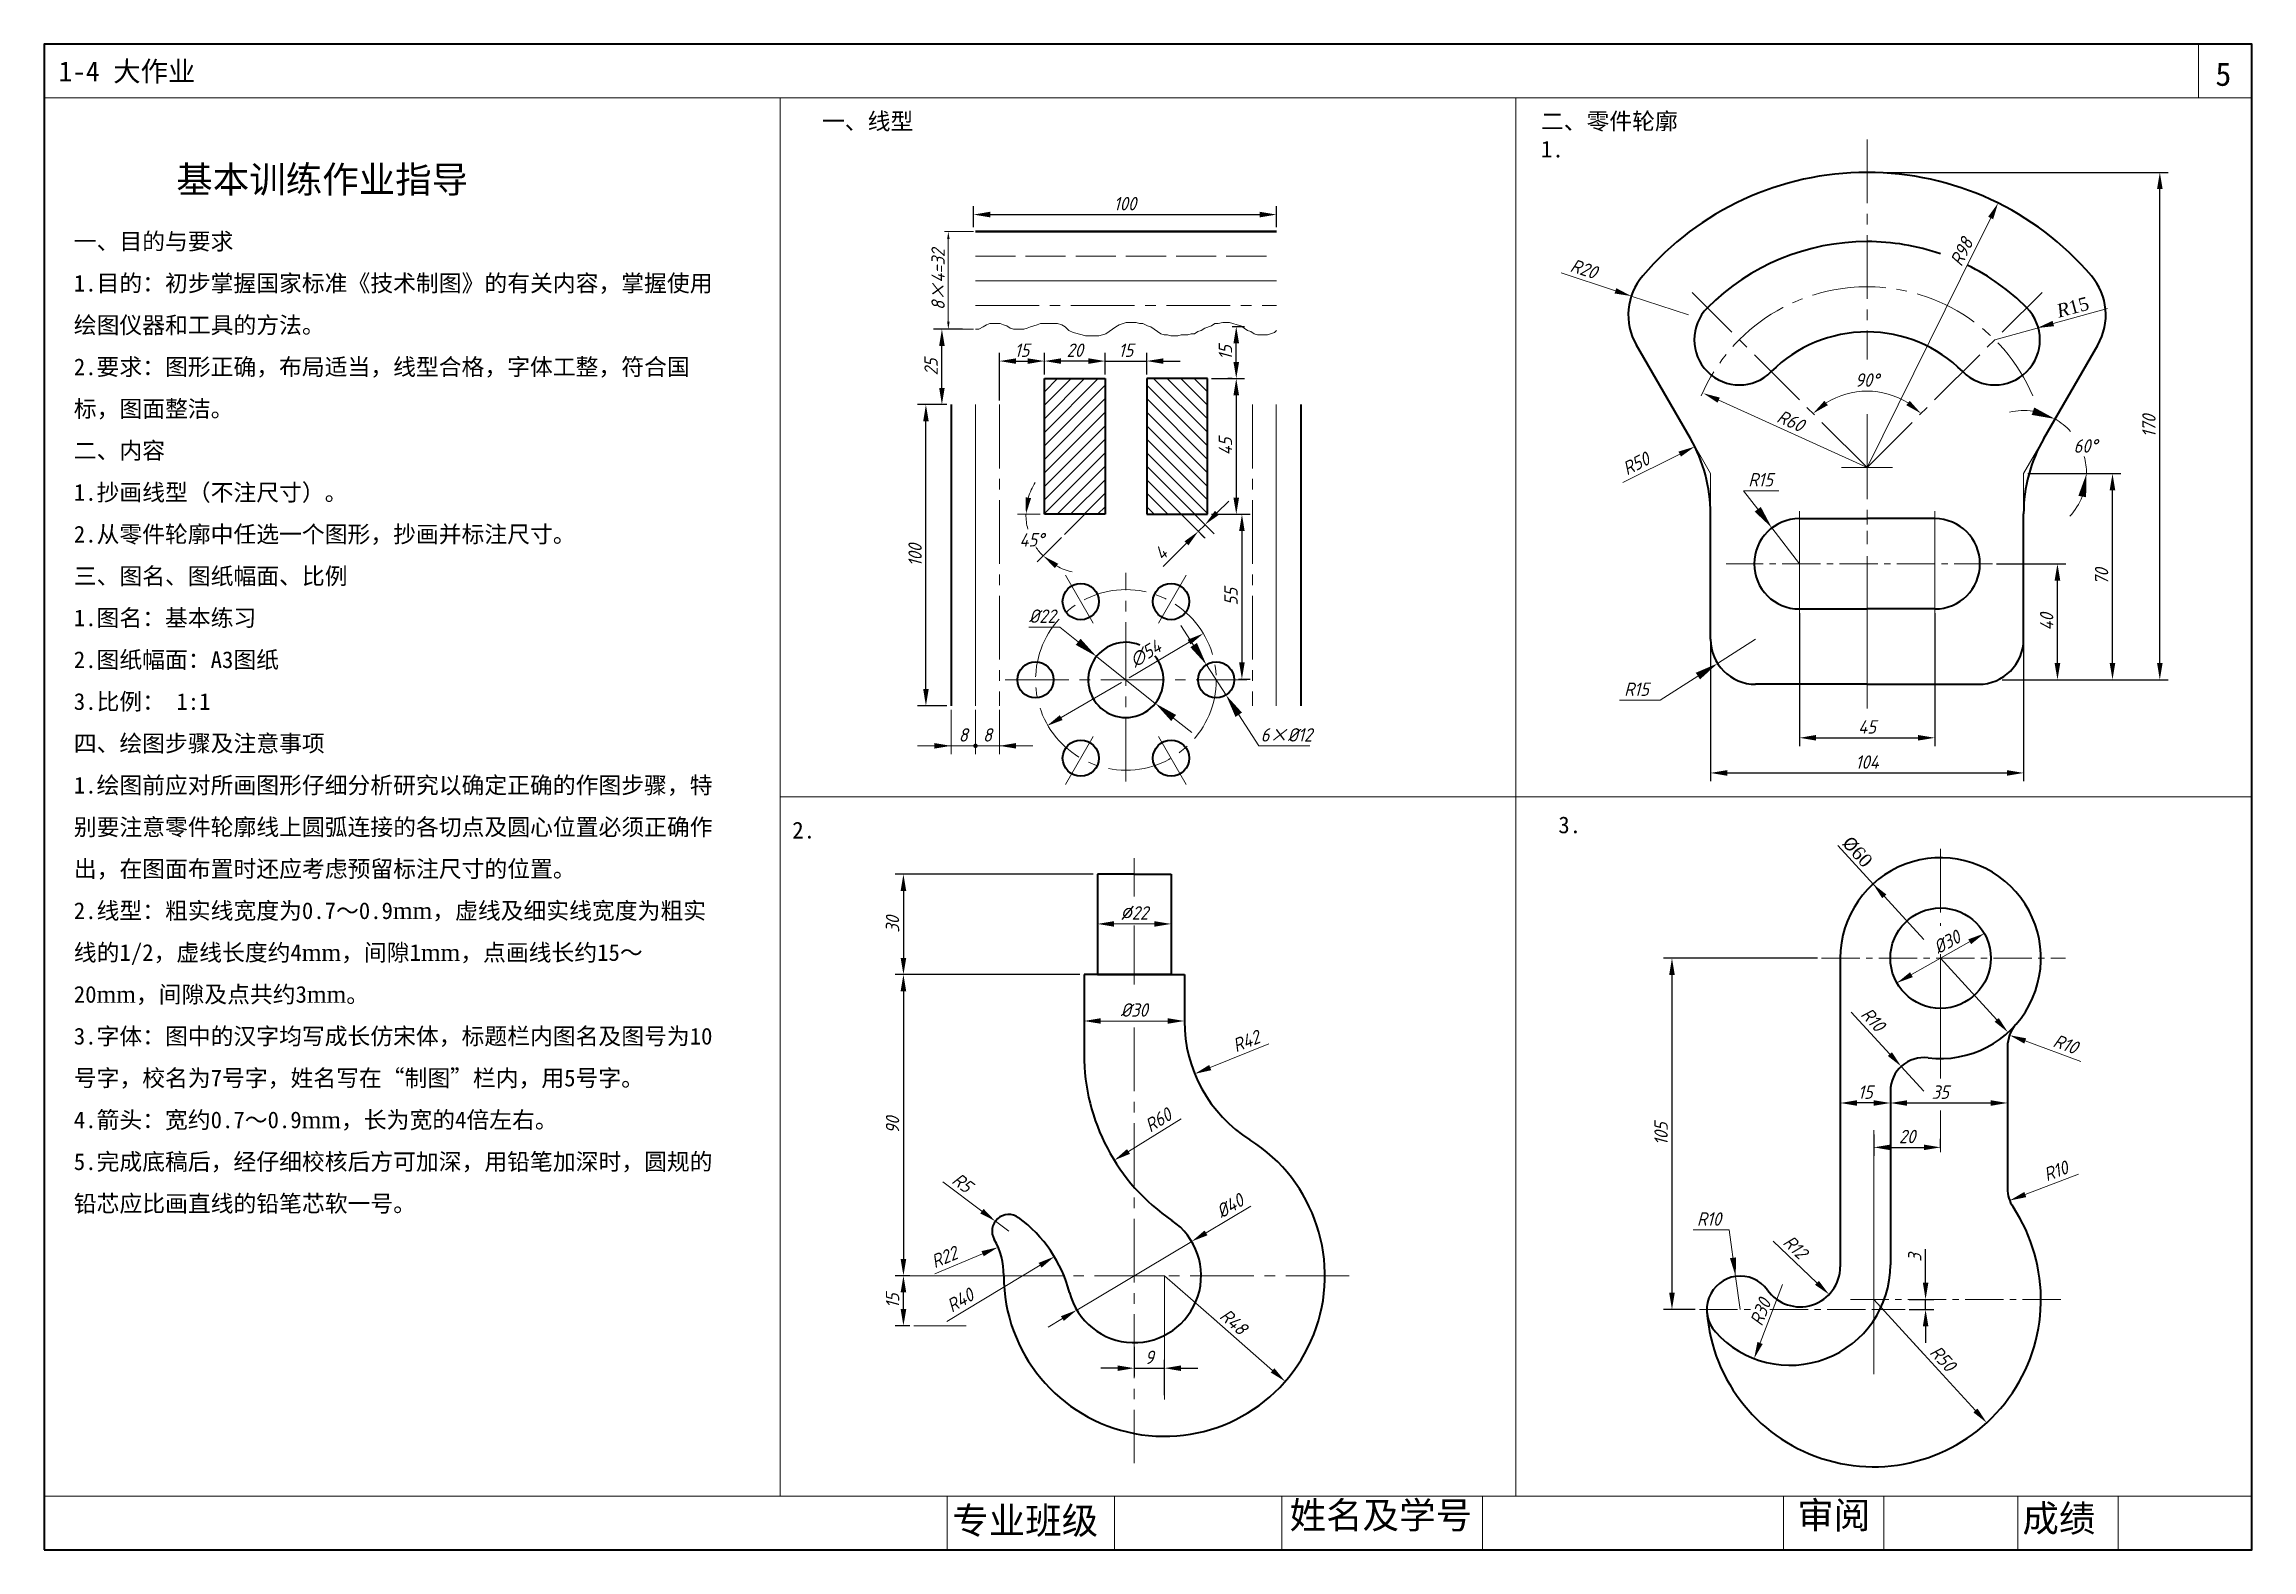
# Model space of a CAD drawing. Header units: millimetres. Extents: x 20 to 350, y 18 to 243.
import ezdxf

# ---------------------------------------------------------------- set-up
doc = ezdxf.new("R2010")
doc.units = ezdxf.units.MM
doc.linetypes.add('ACAD_ISO02W100', pattern=[15, 12, -3])
doc.linetypes.add('CENTER2', pattern=[28.575, 19.05, -3.175, 3.175, -3.175])
doc.layers.get('0').update_dxf_attribs({"lineweight": 40})
for name, color, linetype, lineweight in [('剖面', 7, 'Continuous', 13), ('点画线', 7, 'CENTER2', 15), ('粗线', 7, 'Continuous', 40), ('细线', 7, 'Continuous', 15), ('虚线', 7, 'ACAD_ISO02W100', 15)]:
    doc.layers.add(name, color=color, linetype=linetype, lineweight=lineweight)
doc.styles.add('数字', font='isocp.shx', dxfattribs={"oblique": 15, "height": 2})
doc.dimstyles.new('ISO-25', dxfattribs={"dimtxt": 2, "dimasz": 2.5, "dimexe": 1.25, "dimexo": 0.625, "dimtad": 1, "dimdec": 0, "dimtxsty": '数字', "dimcen": 2.5, "dimadec": 0, "dimazin": 0, "dimtfac": 1, "dimtdec": 0, "dimtmove": 0, "dimatfit": 3, "dimfxl": 0, "dimarcsym": 0})

msp = doc.modelspace()

# ---------------------------------------------------------------- texts
at = {"lineweight": 5, "char_height": 4, "attachment_point": 1}
for s, insert, width in [('{\\f仿宋_GB2312|b0|i0|c134|p49;专业班级}', (155.62, 24.85), 23.3701), ('{\\f仿宋_GB2312|b0|i0|c134|p49;姓名及学号}', (206.05, 25.65), 29.8443), ('{\\f仿宋_GB2312|b0|i0|c134|p49;审阅}', (281.95, 25.65), 13.7378), ('{\\f仿宋_GB2312|b0|i0|c134|p49;成绩}', (315.59, 25.18), 13.2641)]:
    msp.add_mtext(s, dxfattribs=dict(at, insert=insert, width=width))
at = {"layer": '点画线', "insert": (290.91, 122.78), "char_height": 2, "attachment_point": 5, "rotation": 312}
msp.add_mtext('%%c{\\fTimes New Roman|b0|i0|c0|p18;60}', dxfattribs=at)
at = {"layer": '点画线', "char_height": 2, "attachment_point": 5, "style": '数字'}
for insert, rotation in [((322.05, 94.05), 340), ((320.58, 75.08), 21)]:
    msp.add_mtext('R10', dxfattribs=dict(at, insert=insert, rotation=rotation))
at = {"layer": '细线', "lineweight": 5, "width": 110, "attachment_point": 1}
for s, insert, char_height in [('{\\f黑体|b0|i0|c134|p2;1-4 大作业}', (22.05, 240.92), 3), ('{\\f宋体|b0|i0|c134|p2;一、线型 }', (136.16, 233.21), 2.5), ('{\\f宋体|b0|i0|c134|p2;二、零件轮廓\\P1\\f宋体|b0|i0|c0|p2;.}', (243.62, 233.21), 2.5), ('{\\f宋体|b0|i0|c134|p2;2.}', (131.72, 127.27), 2.5), ('{\\f宋体|b0|i0|c134|p2;3.}', (246.22, 128.06), 2.5)]:
    msp.add_mtext(s, dxfattribs=dict(at, insert=insert, char_height=char_height))
at = {"layer": '细线', "insert": (344.44, 240.75), "char_height": 3.5, "width": 5.2089, "attachment_point": 1}
msp.add_mtext('{\\f宋体|b0|i0|c134|p2;5}', dxfattribs=at)
at = {"layer": '细线', "lineweight": 5, "insert": (24.32, 231.51), "char_height": 2.5, "width": 96.9383, "attachment_point": 1, "line_spacing_factor": 1.5}
msp.add_mtext('{\\f宋体|b0|i0|c134|p2;     \\P         \\H1.6x;基本训练作业指导\\P\\H0.625x;一、目的与要求\\P1\\f宋体|b0|i0|c0|p2;.\\f宋体|b0|i0|c134|p2;目的：初步掌握国家标准《技术制图》的有关内容，掌握使用绘图仪器和工具的方法。\\P2\\f宋体|b0|i0|c0|p2;.\\f宋体|b0|i0|c134|p2;要求：图形正确，布局适当，线型合格，字体工整，符合国标，图面整洁。\\P二、内容\\P1\\f宋体|b0|i0|c0|p2;.\\f宋体|b0|i0|c134|p2;抄画线型（不注尺寸）。\\P2\\f宋体|b0|i0|c0|p2;.\\f宋体|b0|i0|c134|p2;从零件轮廓中任选一个图形，抄画并标注尺寸。\\P三、图名、图纸幅面、比例\\P1\\f宋体|b0|i0|c0|p2;.\\f宋体|b0|i0|c134|p2;图名：基本练习\\P2\\f宋体|b0|i0|c0|p2;.\\f宋体|b0|i0|c134|p2;图纸幅面：A3图纸\\P3\\f宋体|b0|i0|c0|p2;.\\f宋体|b0|i0|c134|p2;比例： 1\\f宋体|b0|i0|c0|p2;:1\\P\\f宋体|b0|i0|c134|p2;四、绘图步骤及注意事项\\P1\\f宋体|b0|i0|c0|p2;.\\f宋体|b0|i0|c134|p2;绘图前应对所画图形仔细分析研究以确定正确的作图步骤，特别要注意零件轮廓线上圆弧连接的各切点及圆心位置必须正确作出，在图面布置时还应考虑预留标注尺寸的位置。\\P2\\f宋体|b0|i0|c0|p2;.\\f宋体|b0|i0|c134|p2;线型：粗实线宽度为\\f宋体|b0|i0|c0|p2;0.7\\f宋体|b0|i0|c134|p2;～\\f宋体|b0|i0|c0|p2;0.9\\fTimes New Roman|b0|i0|c0|p18;mm\\f宋体|b0|i0|c134|p2;，虚线及细实线宽度为粗实线的1/2，虚线长度约4\\fTimes New Roman|b0|i0|c0|p18;mm\\f宋体|b0|i0|c134|p2;，间隙1\\fTimes New Roman|b0|i0|c0|p18;mm\\f宋体|b0|i0|c134|p2;，点画线长约15～\\f宋体|b0|i0|c0|p2;20\\fTimes New Roman|b0|i0|c0|p18;mm\\f宋体|b0|i0|c134|p2;，间隙及点共约3\\fTimes New Roman|b0|i0|c0|p18;mm\\f宋体|b0|i0|c134|p2;。\\P3\\f宋体|b0|i0|c0|p2;.\\f宋体|b0|i0|c134|p2;字体：图中的汉字均写成长仿宋体，标题栏内图名及图号为10号字，校名为7号字，姓名写在“制图”栏内，用5号字。\\P4\\f宋体|b0|i0|c0|p2;.\\f宋体|b0|i0|c134|p2;箭头：宽约\\f宋体|b0|i0|c0|p2;0.7\\f宋体|b0|i0|c134|p2;～\\f宋体|b0|i0|c0|p2;0.9\\fTimes New Roman|b0|i0|c0|p18;mm\\f宋体|b0|i0|c134|p2;，长为宽的\\f宋体|b0|i0|c0|p2;4\\f宋体|b0|i0|c134|p2;倍左右。\\P5\\f宋体|b0|i0|c0|p2;.\\f宋体|b0|i0|c134|p2;完成底稿后，经仔细校核后方可加深，用铅笔加深时，圆规的铅芯应比画直线的铅笔芯软一号。}', dxfattribs=at)
at = {"layer": '细线', "char_height": 2, "attachment_point": 5, "style": '数字'}
for s, insert, rotation in [('R98', (306.5, 212.43), 64), ('8{\\fSimSun|b0|i0|c134|p2;×}4=32', (153.51, 208.32), 90), ('R20', (250.04, 209.9), 342), ('R60', (280.95, 187.19), 336), ('R50', (257.83, 180.79), 27), ('60%%d', (325.01, 183.43), 1), ('45%%d', (167.51, 169.41), 1), ('∅54', (184.52, 152.42), 31), ('%%c30', (304.29, 109.29), 29), ('R10', (293.26, 97.73), 313), ('R42', (199.56, 94.48), 22), ('R60', (186.41, 82.69), 32), ('R5', (157.12, 73.34), 323), ('%%C40', (197.13, 69.88), 31), ('R22', (154.44, 62.2), 23), ('R12', (281.65, 63.72), 316), ('R40', (156.81, 55.76), 31), ('R30', (276.44, 54), 69), ('R48', (197.68, 52.56), 319), ('R50', (303.7, 47.08), 313)]:
    msp.add_mtext(s, dxfattribs=dict(at, insert=insert, rotation=rotation))
at = {"layer": '细线', "insert": (323.12, 204.17), "char_height": 2, "attachment_point": 5, "rotation": 15}
msp.add_mtext('{\\fTimes New Roman|b0|i1|c0|p18;R\\fTimes New Roman|b0|i0|c0|p18;15}', dxfattribs=at)
at = {"layer": '细线', "char_height": 2, "attachment_point": 5, "style": '数字'}
for s, insert in [('90%%d', (292.37, 193.28)), ('R15', (276.46, 178.38)), ('%%c22', (169.08, 158)), ('R15', (257.91, 147.08)), ('8', (157.27, 140.25)), ('8', (160.89, 140.25)), ('6{\\fSimSun|b0|i0|c134|p2;×}%%c12', (205.58, 140.26)), ('{\\Ftxt.shx;%%c}22', (182.83, 113.65)), ('%%c30', (182.83, 99.15)), ('R10', (268.75, 67.91))]:
    msp.add_mtext(s, dxfattribs=dict(at, insert=insert))

# ---------------------------------------------------------------- blocks, each defined once
blk = doc.blocks.new('*D1')
at = {"layer": 'Defpoints', "color": 0}
for p in [(204.08, 218.01), (158.8, 215.48), (204.08, 215.48)]:
    blk.add_point(p, dxfattribs=at)
at = {"layer": '细线', "color": 0, "lineweight": -2}
for p, q in [((158.8, 216.11), (158.8, 219.26)), ((161.3, 218.01), (201.58, 218.01)), ((204.08, 216.11), (204.08, 219.26))]:
    blk.add_line(p, q, dxfattribs=at)
at = {"layer": '细线', "color": 0}
for points in [[(161.3, 218.43), (161.3, 217.59), (158.8, 218.01)], [(201.58, 218.43), (201.58, 217.59), (204.08, 218.01)]]:
    blk.add_solid(points, dxfattribs=at)
at = {"layer": '细线', "color": 0, "insert": (181.44, 219.64), "char_height": 2, "attachment_point": 5, "style": '数字'}
blk.add_mtext('100', dxfattribs=at)
blk = doc.blocks.new('*D2')
at = {"layer": 'Defpoints', "color": 0}
for p in [(151.69, 189.61), (155.45, 189.61), (155.45, 144.61)]:
    blk.add_point(p, dxfattribs=at)
at = {"layer": '细线', "color": 0, "lineweight": -2}
for p, q in [((154.82, 189.61), (150.44, 189.61)), ((151.69, 147.11), (151.69, 187.11)), ((154.82, 144.61), (150.44, 144.61))]:
    blk.add_line(p, q, dxfattribs=at)
at = {"layer": '细线', "color": 0}
for points in [[(151.28, 187.11), (152.11, 187.11), (151.69, 189.61)], [(151.28, 147.11), (152.11, 147.11), (151.69, 144.61)]]:
    blk.add_solid(points, dxfattribs=at)
at = {"layer": '细线', "color": 0, "insert": (150.07, 167.11), "char_height": 2, "attachment_point": 5, "rotation": 90, "style": '数字'}
blk.add_mtext('100', dxfattribs=at)
blk = doc.blocks.new('*D3')
at = {"layer": 'Defpoints', "color": 0}
for p in [(154.08, 200.88), (157.81, 200.88), (155.45, 189.61)]:
    blk.add_point(p, dxfattribs=at)
at = {"layer": '细线', "color": 0, "lineweight": -2}
for p, q in [((157.18, 200.88), (152.83, 200.88)), ((154.08, 192.11), (154.08, 198.38)), ((154.82, 189.61), (152.83, 189.61))]:
    blk.add_line(p, q, dxfattribs=at)
at = {"layer": '细线', "color": 0}
for points in [[(153.67, 198.38), (154.5, 198.38), (154.08, 200.88)], [(153.67, 192.11), (154.5, 192.11), (154.08, 189.61)]]:
    blk.add_solid(points, dxfattribs=at)
at = {"layer": '细线', "color": 0, "insert": (152.46, 195.24), "char_height": 2, "attachment_point": 5, "rotation": 90, "style": '数字'}
blk.add_mtext('25', dxfattribs=at)
blk = doc.blocks.new('*D4')
at = {"layer": 'Defpoints', "color": 0}
for p in [(169.4, 196.12), (169.4, 193.5), (162.68, 189.61)]:
    blk.add_point(p, dxfattribs=at)
at = {"layer": '细线', "color": 0, "lineweight": -2}
for p, q in [((162.68, 190.23), (162.68, 197.37)), ((165.18, 196.12), (166.9, 196.12)), ((169.4, 194.13), (169.4, 197.37))]:
    blk.add_line(p, q, dxfattribs=at)
at = {"layer": '细线', "color": 0}
for points in [[(165.18, 196.53), (165.18, 195.7), (162.68, 196.12)], [(166.9, 196.53), (166.9, 195.7), (169.4, 196.12)]]:
    blk.add_solid(points, dxfattribs=at)
at = {"layer": '细线', "color": 0, "insert": (166.04, 197.74), "char_height": 2, "attachment_point": 5, "style": '数字'}
blk.add_mtext('15', dxfattribs=at)
blk = doc.blocks.new('*D5')
at = {"layer": 'Defpoints', "color": 0}
for p in [(169.4, 196.12), (169.4, 196.12), (178.48, 193.5)]:
    blk.add_point(p, dxfattribs=at)
at = {"layer": '细线', "color": 0, "lineweight": -2}
for p, q in [((169.4, 196.74), (169.4, 197.37)), ((175.98, 196.12), (171.9, 196.12)), ((178.48, 194.13), (178.48, 197.37))]:
    blk.add_line(p, q, dxfattribs=at)
at = {"layer": '细线', "color": 0}
for points in [[(171.9, 196.53), (171.9, 195.7), (169.4, 196.12)], [(175.98, 196.53), (175.98, 195.7), (178.48, 196.12)]]:
    blk.add_solid(points, dxfattribs=at)
at = {"layer": '细线', "color": 0, "insert": (173.94, 197.74), "char_height": 2, "attachment_point": 5, "style": '数字'}
blk.add_mtext('20', dxfattribs=at)
blk = doc.blocks.new('*D6')
at = {"layer": 'Defpoints', "color": 0}
for p in [(184.69, 196.12), (178.48, 193.5), (184.69, 193.5)]:
    blk.add_point(p, dxfattribs=at)
at = {"layer": '细线', "color": 0, "lineweight": -2}
for p, q in [((175.98, 196.12), (173.48, 196.12)), ((178.48, 194.13), (178.48, 197.37)), ((178.48, 196.12), (184.69, 196.12)), ((184.69, 194.13), (184.69, 197.37)), ((187.19, 196.12), (189.69, 196.12))]:
    blk.add_line(p, q, dxfattribs=at)
at = {"layer": '细线', "color": 0}
for points in [[(175.98, 196.53), (175.98, 195.7), (178.48, 196.12)], [(187.19, 196.53), (187.19, 195.7), (184.69, 196.12)]]:
    blk.add_solid(points, dxfattribs=at)
at = {"layer": '细线', "color": 0, "insert": (181.58, 197.74), "char_height": 2, "attachment_point": 5, "style": '数字'}
blk.add_mtext('15', dxfattribs=at)
blk = doc.blocks.new('*D7')
at = {"layer": 'Defpoints', "color": 0}
for p in [(193.76, 193.5), (193.76, 173.22), (198.08, 173.22)]:
    blk.add_point(p, dxfattribs=at)
at = {"layer": '细线', "color": 0, "lineweight": -2}
for p, q in [((194.39, 193.5), (199.33, 193.5)), ((198.08, 191), (198.08, 175.72)), ((194.39, 173.22), (199.33, 173.22))]:
    blk.add_line(p, q, dxfattribs=at)
at = {"layer": '细线', "color": 0}
for points in [[(197.66, 191), (198.5, 191), (198.08, 193.5)], [(197.66, 175.72), (198.5, 175.72), (198.08, 173.22)]]:
    blk.add_solid(points, dxfattribs=at)
at = {"layer": '细线', "color": 0, "insert": (196.46, 183.36), "char_height": 2, "attachment_point": 5, "rotation": 90, "style": '数字'}
blk.add_mtext('45', dxfattribs=at)
blk = doc.blocks.new('*D8')
at = {"layer": 'Defpoints', "color": 0}
for p in [(196.83, 201.28), (198.08, 201.28), (198.08, 193.5)]:
    blk.add_point(p, dxfattribs=at)
at = {"layer": '细线', "color": 0, "lineweight": -2}
for p, q in [((197.46, 201.28), (199.33, 201.28)), ((198.08, 196), (198.08, 198.78)), ((197.46, 193.5), (196.83, 193.5))]:
    blk.add_line(p, q, dxfattribs=at)
at = {"layer": '细线', "color": 0}
for points in [[(197.66, 198.78), (198.5, 198.78), (198.08, 201.28)], [(197.66, 196), (198.5, 196), (198.08, 193.5)]]:
    blk.add_solid(points, dxfattribs=at)
at = {"layer": '细线', "color": 0, "insert": (196.46, 197.39), "char_height": 2, "attachment_point": 5, "rotation": 90, "style": '数字'}
blk.add_mtext('15', dxfattribs=at)
blk = doc.blocks.new('*D9')
at = {"layer": 'Defpoints', "color": 0}
for p in [(196.83, 173.22), (197.78, 148.58), (198.93, 148.58)]:
    blk.add_point(p, dxfattribs=at)
at = {"layer": '细线', "color": 0, "lineweight": -2}
for p, q in [((197.46, 173.22), (200.18, 173.22)), ((198.93, 170.72), (198.93, 151.08)), ((198.41, 148.58), (200.18, 148.58))]:
    blk.add_line(p, q, dxfattribs=at)
at = {"layer": '细线', "color": 0}
for points in [[(198.51, 170.72), (199.34, 170.72), (198.93, 173.22)], [(198.51, 151.08), (199.34, 151.08), (198.93, 148.58)]]:
    blk.add_solid(points, dxfattribs=at)
at = {"layer": '细线', "color": 0, "insert": (197.3, 160.9), "char_height": 2, "attachment_point": 5, "rotation": 90, "style": '数字'}
blk.add_mtext('55', dxfattribs=at)
blk = doc.blocks.new('*D10')
at = {"layer": 'Defpoints', "color": 0}
for p in [(193.37, 171.71), (193.41, 171.67), (192.36, 170.7)]:
    blk.add_point(p, dxfattribs=at)
at = {"layer": '细线', "color": 0, "lineweight": -2}
for p, q in [((195.18, 173.44), (196.95, 175.2)), ((193.41, 171.67), (192.4, 170.66)), ((190.64, 168.89), (187.16, 165.41)), ((192.8, 170.26), (193.29, 169.77)), ((193.81, 171.27), (194.3, 170.78))]:
    blk.add_line(p, q, dxfattribs=at)
at = {"layer": '细线', "color": 0}
for points in [[(194.89, 173.73), (195.48, 173.14), (193.41, 171.67)], [(190.34, 169.18), (190.93, 168.59), (192.4, 170.66)]]:
    blk.add_solid(points, dxfattribs=at)
at = {"layer": '细线', "color": 0, "insert": (186.8, 167.36), "char_height": 2, "attachment_point": 5, "rotation": 45, "style": '数字'}
blk.add_mtext('4', dxfattribs=at)
blk = doc.blocks.new('*D11')
at = {"layer": 'Defpoints', "color": 0}
for p in [(268.97, 154.57), (315.77, 154.57), (315.77, 134.57)]:
    blk.add_point(p, dxfattribs=at)
at = {"layer": '细线', "color": 0, "lineweight": -2}
for p, q in [((268.97, 153.94), (268.97, 133.32)), ((315.77, 153.94), (315.77, 133.32)), ((271.47, 134.57), (313.27, 134.57))]:
    blk.add_line(p, q, dxfattribs=at)
at = {"layer": '细线', "color": 0}
for points in [[(271.47, 134.99), (271.47, 134.15), (268.97, 134.57)], [(313.27, 134.99), (313.27, 134.15), (315.77, 134.57)]]:
    blk.add_solid(points, dxfattribs=at)
at = {"layer": '细线', "color": 0, "insert": (292.37, 136.19), "char_height": 2, "attachment_point": 5, "style": '数字'}
blk.add_mtext('104', dxfattribs=at)
blk = doc.blocks.new('*D12')
at = {"layer": 'Defpoints', "color": 0}
for p in [(282.25, 159.07), (302.5, 159.07), (302.5, 139.82)]:
    blk.add_point(p, dxfattribs=at)
at = {"layer": '细线', "color": 0, "lineweight": -2}
for p, q in [((282.25, 158.44), (282.25, 138.57)), ((302.5, 158.44), (302.5, 138.57)), ((284.75, 139.82), (300, 139.82))]:
    blk.add_line(p, q, dxfattribs=at)
at = {"layer": '细线', "color": 0}
for points in [[(284.75, 140.24), (284.75, 139.41), (282.25, 139.82)], [(300, 140.24), (300, 139.41), (302.5, 139.82)]]:
    blk.add_solid(points, dxfattribs=at)
at = {"layer": '细线', "color": 0, "insert": (292.37, 141.45), "char_height": 2, "attachment_point": 5, "style": '数字'}
blk.add_mtext('45', dxfattribs=at)
blk = doc.blocks.new('*D13')
at = {"layer": 'Defpoints', "color": 0}
for p in [(311.11, 165.82), (320.83, 165.82), (311.96, 148.49)]:
    blk.add_point(p, dxfattribs=at)
at = {"layer": '细线', "color": 0, "lineweight": -2}
for p, q in [((311.74, 165.82), (322.08, 165.82)), ((320.83, 150.99), (320.83, 163.32)), ((312.58, 148.49), (322.08, 148.49))]:
    blk.add_line(p, q, dxfattribs=at)
at = {"layer": '细线', "color": 0}
for points in [[(320.41, 163.32), (321.25, 163.32), (320.83, 165.82)], [(320.41, 150.99), (321.25, 150.99), (320.83, 148.49)]]:
    blk.add_solid(points, dxfattribs=at)
at = {"layer": '细线', "color": 0, "insert": (319.21, 157.15), "char_height": 2, "attachment_point": 5, "rotation": 90, "style": '数字'}
blk.add_mtext('40', dxfattribs=at)
blk = doc.blocks.new('*D14')
at = {"layer": 'Defpoints', "color": 0}
for p in [(292.37, 224.32), (336.13, 224.32), (328.75, 148.49)]:
    blk.add_point(p, dxfattribs=at)
at = {"layer": '细线', "color": 0, "lineweight": -2}
for p, q in [((293, 224.32), (337.38, 224.32)), ((336.13, 150.99), (336.13, 221.82)), ((329.37, 148.49), (337.38, 148.49))]:
    blk.add_line(p, q, dxfattribs=at)
at = {"layer": '细线', "color": 0}
for points in [[(335.72, 221.82), (336.55, 221.82), (336.13, 224.32)], [(335.72, 150.99), (336.55, 150.99), (336.13, 148.49)]]:
    blk.add_solid(points, dxfattribs=at)
at = {"layer": '细线', "color": 0, "insert": (334.51, 186.4), "char_height": 2, "attachment_point": 5, "rotation": 90, "style": '数字'}
blk.add_mtext('170', dxfattribs=at)
blk = doc.blocks.new('*D15')
at = {"layer": 'Defpoints', "color": 0}
for p in [(182.83, 49.44), (187.33, 45.62), (187.33, 40.95)]:
    blk.add_point(p, dxfattribs=at)
at = {"layer": '细线', "color": 0, "lineweight": -2}
for p, q in [((182.83, 48.81), (182.83, 44.37)), ((187.33, 41.57), (187.33, 46.87)), ((180.33, 45.62), (177.83, 45.62)), ((182.83, 45.62), (187.33, 45.62)), ((189.83, 45.62), (192.33, 45.62))]:
    blk.add_line(p, q, dxfattribs=at)
at = {"layer": '细线', "color": 0}
for points in [[(180.33, 46.03), (180.33, 45.2), (182.83, 45.62)], [(189.83, 46.03), (189.83, 45.2), (187.33, 45.62)]]:
    blk.add_solid(points, dxfattribs=at)
at = {"layer": '细线', "color": 0, "insert": (185.08, 47.24), "char_height": 2, "attachment_point": 5, "style": '数字'}
blk.add_mtext('9', dxfattribs=at)
blk = doc.blocks.new('*D16')
at = {"layer": 'Defpoints', "color": 0}
for p in [(148.33, 59.44), (149.9, 59.44), (149.9, 51.94)]:
    blk.add_point(p, dxfattribs=at)
at = {"layer": '细线', "color": 0, "lineweight": -2}
for p, q in [((149.28, 59.44), (147.08, 59.44)), ((148.33, 54.44), (148.33, 56.94)), ((149.28, 51.94), (147.08, 51.94))]:
    blk.add_line(p, q, dxfattribs=at)
at = {"layer": '细线', "color": 0}
for points in [[(147.91, 56.94), (148.75, 56.94), (148.33, 59.44)], [(147.91, 54.44), (148.75, 54.44), (148.33, 51.94)]]:
    blk.add_solid(points, dxfattribs=at)
at = {"layer": '细线', "color": 0, "insert": (146.7, 55.69), "char_height": 2, "attachment_point": 5, "rotation": 90, "style": '数字'}
blk.add_mtext('15', dxfattribs=at)
blk = doc.blocks.new('*D17')
at = {"layer": 'Defpoints', "color": 0}
for p in [(175.33, 104.44), (148.33, 59.44), (148.54, 59.44)]:
    blk.add_point(p, dxfattribs=at)
at = {"layer": '细线', "color": 0, "lineweight": -2}
for p, q in [((174.7, 104.44), (147.08, 104.44)), ((148.33, 101.94), (148.33, 61.94)), ((147.91, 59.44), (147.08, 59.44))]:
    blk.add_line(p, q, dxfattribs=at)
at = {"layer": '细线', "color": 0}
for points in [[(147.91, 101.94), (148.75, 101.94), (148.33, 104.44)], [(147.91, 61.94), (148.75, 61.94), (148.33, 59.44)]]:
    blk.add_solid(points, dxfattribs=at)
at = {"layer": '细线', "color": 0, "insert": (146.7, 81.94), "char_height": 2, "attachment_point": 5, "rotation": 90, "style": '数字'}
blk.add_mtext('90', dxfattribs=at)
blk = doc.blocks.new('*D18')
at = {"layer": 'Defpoints', "color": 0}
for p in [(177.33, 119.44), (148.33, 104.44), (148.33, 104.44)]:
    blk.add_point(p, dxfattribs=at)
at = {"layer": '细线', "color": 0, "lineweight": -2}
for p, q in [((176.7, 119.44), (147.08, 119.44)), ((148.33, 116.94), (148.33, 106.94)), ((147.7, 104.44), (147.08, 104.44))]:
    blk.add_line(p, q, dxfattribs=at)
at = {"layer": '细线', "color": 0}
for points in [[(147.91, 116.94), (148.75, 116.94), (148.33, 119.44)], [(147.91, 106.94), (148.75, 106.94), (148.33, 104.44)]]:
    blk.add_solid(points, dxfattribs=at)
at = {"layer": '细线', "color": 0, "insert": (146.7, 111.94), "char_height": 2, "attachment_point": 5, "rotation": 90, "style": '数字'}
blk.add_mtext('30', dxfattribs=at)
blk = doc.blocks.new('*D19')
at = {"layer": 'Defpoints', "color": 0}
for p in [(285.57, 106.89), (263.21, 54.39), (267.31, 54.39)]:
    blk.add_point(p, dxfattribs=at)
at = {"layer": '细线', "color": 0, "lineweight": -2}
for p, q in [((284.95, 106.89), (261.96, 106.89)), ((263.21, 104.39), (263.21, 56.89)), ((266.68, 54.39), (261.96, 54.39))]:
    blk.add_line(p, q, dxfattribs=at)
at = {"layer": '细线', "color": 0}
for points in [[(262.79, 104.39), (263.63, 104.39), (263.21, 106.89)], [(262.79, 56.89), (263.63, 56.89), (263.21, 54.39)]]:
    blk.add_solid(points, dxfattribs=at)
at = {"layer": '细线', "color": 0, "insert": (261.58, 80.64), "char_height": 2, "attachment_point": 5, "rotation": 90, "style": '数字'}
blk.add_mtext('105', dxfattribs=at)
blk = doc.blocks.new('*D20')
at = {"layer": 'Defpoints', "color": 0}
for p in [(288.36, 87.04), (295.86, 87.04), (288.36, 85.25)]:
    blk.add_point(p, dxfattribs=at)
at = {"layer": '细线', "color": 0, "lineweight": -2}
for p, q in [((288.36, 86.42), (288.36, 84)), ((295.86, 86.42), (295.86, 84)), ((293.36, 85.25), (290.86, 85.25))]:
    blk.add_line(p, q, dxfattribs=at)
at = {"layer": '细线', "color": 0}
for points in [[(290.86, 85.66), (290.86, 84.83), (288.36, 85.25)], [(293.36, 85.66), (293.36, 84.83), (295.86, 85.25)]]:
    blk.add_solid(points, dxfattribs=at)
at = {"layer": '细线', "color": 0, "insert": (292.11, 86.87), "char_height": 2, "attachment_point": 5, "style": '数字'}
blk.add_mtext('15', dxfattribs=at)
blk = doc.blocks.new('*D21')
at = {"layer": 'Defpoints', "color": 0}
for p in [(295.86, 85.45), (313.36, 85.45), (313.36, 85.25)]:
    blk.add_point(p, dxfattribs=at)
at = {"layer": '细线', "color": 0, "lineweight": -2}
for p, q in [((295.86, 84.83), (295.86, 84)), ((298.36, 85.25), (310.86, 85.25)), ((313.36, 84.83), (313.36, 84))]:
    blk.add_line(p, q, dxfattribs=at)
at = {"layer": '细线', "color": 0}
for points in [[(298.36, 85.66), (298.36, 84.83), (295.86, 85.25)], [(310.86, 85.66), (310.86, 84.83), (313.36, 85.25)]]:
    blk.add_solid(points, dxfattribs=at)
at = {"layer": '细线', "color": 0, "insert": (303.32, 86.87), "char_height": 2, "attachment_point": 5, "style": '数字'}
blk.add_mtext('35', dxfattribs=at)
blk = doc.blocks.new('*D22')
at = {"layer": 'Defpoints', "color": 0}
for p in [(293.36, 81.19), (303.36, 78.62), (303.36, 77.9)]:
    blk.add_point(p, dxfattribs=at)
at = {"layer": '细线', "color": 0, "lineweight": -2}
for p, q in [((293.36, 80.56), (293.36, 77.37)), ((303.36, 78.52), (303.36, 79.87)), ((295.86, 78.62), (300.86, 78.62))]:
    blk.add_line(p, q, dxfattribs=at)
at = {"layer": '细线', "color": 0}
for points in [[(295.86, 79.03), (295.86, 78.2), (293.36, 78.62)], [(300.86, 79.03), (300.86, 78.2), (303.36, 78.62)]]:
    blk.add_solid(points, dxfattribs=at)
at = {"layer": '细线', "color": 0, "insert": (298.36, 80.24), "char_height": 2, "attachment_point": 5, "style": '数字'}
blk.add_mtext('20', dxfattribs=at)
blk = doc.blocks.new('*D23')
at = {"layer": 'Defpoints', "color": 0}
for p in [(298.05, 55.89), (298.05, 54.39), (301.12, 55.89)]:
    blk.add_point(p, dxfattribs=at)
at = {"layer": '细线', "color": 0, "lineweight": -2}
for p, q in [((301.12, 58.39), (301.12, 63.42)), ((298.67, 55.89), (302.37, 55.89)), ((298.67, 54.39), (302.37, 54.39)), ((301.12, 54.39), (301.12, 55.89)), ((301.12, 51.89), (301.12, 49.39))]:
    blk.add_line(p, q, dxfattribs=at)
at = {"layer": '细线', "color": 0}
for points in [[(300.71, 58.39), (301.54, 58.39), (301.12, 55.89)], [(300.71, 51.89), (301.54, 51.89), (301.12, 54.39)]]:
    blk.add_solid(points, dxfattribs=at)
at = {"layer": '细线', "color": 0, "insert": (299.5, 62.15), "char_height": 2, "attachment_point": 5, "rotation": 90, "style": '数字'}
blk.add_mtext('3', dxfattribs=at)
blk = doc.blocks.new('*D24')
at = {"layer": 'Defpoints', "color": 0}
for p in [(315.77, 179.32), (329.06, 179.32), (320.83, 148.49)]:
    blk.add_point(p, dxfattribs=at)
at = {"layer": '细线', "color": 0, "lineweight": -2}
for p, q in [((316.4, 179.32), (330.31, 179.32)), ((329.06, 150.99), (329.06, 176.82)), ((321.46, 148.49), (330.31, 148.49))]:
    blk.add_line(p, q, dxfattribs=at)
at = {"layer": '细线', "color": 0}
for points in [[(328.64, 176.82), (329.47, 176.82), (329.06, 179.32)], [(328.64, 150.99), (329.47, 150.99), (329.06, 148.49)]]:
    blk.add_solid(points, dxfattribs=at)
at = {"layer": '细线', "color": 0, "insert": (327.43, 163.9), "char_height": 2, "attachment_point": 5, "rotation": 90, "style": '数字'}
blk.add_mtext('70', dxfattribs=at)

# ---------------------------------------------------------------- dimensions: what is measured, and where the dimension line sits
at = {"layer": '细线'}
for base, p1, p2, text, picture, middle in [((336.13, 224.32), (328.75, 148.49), (292.37, 224.32), '170', '*D14', (334.51, 186.4)), ((154.08, 200.88), (155.45, 189.61), (157.81, 200.88), '25', '*D3', (152.46, 195.24)), ((198.08, 201.28), (198.08, 193.5), (196.83, 201.28), '15', '*D8', (196.46, 197.39)), ((151.69, 189.61), (155.45, 144.61), (155.45, 189.61), '100', '*D2', (150.07, 167.11)), ((329.06, 179.32), (320.83, 148.49), (315.77, 179.32), '70', '*D24', (327.43, 163.9)), ((198.93, 148.58), (196.83, 173.22), (197.78, 148.58), '55', '*D9', (197.3, 160.9)), ((320.83, 165.82), (311.96, 148.49), (311.11, 165.82), '40', '*D13', (319.21, 157.15)), ((148.33, 104.44), (177.33, 119.44), (148.33, 104.44), '30', '*D18', (146.7, 111.94)), ((263.21, 54.39), (285.57, 106.89), (267.31, 54.39), '105', '*D19', (261.58, 80.64)), ((148.33, 59.44), (175.33, 104.44), (148.54, 59.44), '90', '*D17', (146.7, 81.94)), ((301.12, 55.89), (298.05, 54.39), (298.05, 55.89), '3', '*D23', (299.5, 62.15)), ((148.33, 59.44), (149.9, 51.94), (149.9, 59.44), '15', '*D16', (146.7, 55.69))]:
    dim = msp.add_linear_dim(base=base, p1=p1, p2=p2, angle=90, text=text, dimstyle='ISO-25', dxfattribs=at)
    dim.commit()
    dim.dimension.update_dxf_attribs({"geometry": picture, "text_midpoint": middle})
for base, p1, p2, text, picture, middle in [((204.08, 218.01), (158.8, 215.48), (204.08, 215.48), '100', '*D1', (181.44, 219.64)), ((169.4, 196.12), (162.68, 189.61), (169.4, 193.5), '15', '*D4', (166.04, 197.74)), ((169.4, 196.12), (178.48, 193.5), (169.4, 196.12), '20', '*D5', (173.94, 197.74)), ((184.69, 196.12), (178.48, 193.5), (184.69, 193.5), '15', '*D6', (181.58, 197.74)), ((302.5, 139.82), (282.25, 159.07), (302.5, 159.07), '45', '*D12', (292.37, 141.45)), ((315.77, 134.57), (268.97, 154.57), (315.77, 154.57), '104', '*D11', (292.37, 136.19)), ((288.36, 85.25), (295.86, 87.04), (288.36, 87.04), '15', '*D20', (292.11, 86.87)), ((303.36, 78.62), (293.36, 81.19), (303.36, 77.9), '20', '*D22', (298.36, 80.24)), ((187.33, 45.62), (182.83, 49.44), (187.33, 40.95), '9', '*D15', (185.08, 47.24))]:
    dim = msp.add_linear_dim(base=base, p1=p1, p2=p2, text=text, dimstyle='ISO-25', dxfattribs=at)
    dim.commit()
    dim.dimension.update_dxf_attribs({"geometry": picture, "text_midpoint": middle})
for base, p1, p2, angle, text, picture, middle, dimtype in [((198.08, 173.22), (193.76, 193.5), (193.76, 173.22), 90, '45', '*D7', (198.08, 183.36), 160), ((193.41, 171.67), (192.36, 170.7), (193.37, 171.71), 45, '4', '*D10', (187.95, 166.21), 161)]:
    dim = msp.add_linear_dim(base=base, p1=p1, p2=p2, angle=angle, text=text, dimstyle='ISO-25', dxfattribs=at)
    dim.commit()
    dim.dimension.update_dxf_attribs({"geometry": picture, "text_midpoint": middle, "dimtype": dimtype})
dim = msp.add_linear_dim(base=(313.36, 85.25), p1=(295.86, 85.45), p2=(313.36, 85.45), text='35', dimstyle='ISO-25', dxfattribs=at)
dim.commit()
dim.dimension.update_dxf_attribs({"geometry": '*D21', "text_midpoint": (303.32, 85.25), "dimtype": 160})

# ---------------------------------------------------------------- hatches: boundary and pattern name
at = {"layer": '剖面'}
h = msp.add_hatch(dxfattribs=at)
h.set_pattern_fill('ANSI31', color=256, scale=0.45, style=0)
h.set_pattern_definition([(45, (114.1106, 202.9157), (-1.01028, 1.01028), [])])
h.paths.add_polyline_path([(178.48, 173.22), (178.48, 193.5), (169.4, 193.5), (169.4, 189.61), (169.4, 173.22)])
h = msp.add_hatch(dxfattribs=at)
h.set_pattern_fill('ANSI31', color=256, scale=0.45, style=0)
h.set_pattern_definition([(135, (249.0562, 202.9157), (1.01028, 1.01028), [])])
h.paths.add_polyline_path([(193.76, 173.22), (193.76, 189.61), (193.76, 193.5), (184.69, 193.5), (184.69, 173.22)])
at = {"layer": '细线'}
h = msp.add_hatch(color=256, dxfattribs=at)
h.paths.add_polyline_path([(159.1, 138.91), (159.1, 138.62), (159.39, 138.62, 0.414214)])
h.paths.add_polyline_path([(159.1, 138.91, 0.414214), (158.81, 138.62), (159.1, 138.62)])
h.paths.add_polyline_path([(159.1, 138.62), (158.81, 138.62, 0.414214), (159.1, 138.33)])
h.paths.add_polyline_path([(159.39, 138.62), (159.1, 138.62), (159.1, 138.33, 0.414214)])
msp.add_hatch(color=256, dxfattribs=at).paths.add_polyline_path([(159.1, 138.62), (158.81, 138.62, 0.414214), (159.1, 138.33)])

# ---------------------------------------------------------------- linework, layer by layer
at = {"layer": '点画线', "ltscale": 0.5}
for p, q in [((292.37, 229.24), (292.37, 196.34)), ((292.37, 180.22), (266.22, 206.37)), ((292.37, 180.22), (318.53, 206.37)), ((159.08, 204.4), (204.08, 204.4)), ((162.68, 189.61), (162.68, 144.61)), ((200.49, 189.61), (200.49, 144.61)), ((292.37, 188.2), (292.37, 171.72)), ((292.37, 170.74), (292.37, 168.75)), ((292.37, 166.96), (292.37, 144.18)), ((181.58, 133.3), (181.58, 164.46)), ((163.53, 148.47), (199.64, 148.47)), ((303.36, 123.23), (303.36, 111.7)), ((182.83, 121.84), (182.83, 116.11)), ((182.83, 111.78), (182.83, 102.94)), ((182.83, 96.53), (182.83, 31.45)), ((148.33, 59.44), (214.97, 59.44))]:
    msp.add_line(p, q, dxfattribs=at)
at = {"layer": '点画线'}
for p, q in [((288.55, 180.22), (294.94, 180.22)), ((296.19, 180.22), (289.8, 180.22)), ((292.37, 147.82), (292.37, 165.82)), ((292.37, 147.82), (292.37, 165.82)), ((176.69, 156.95), (172.56, 164.11)), ((186.47, 156.95), (190.61, 164.11)), ((172.56, 132.84), (176.69, 140)), ((186.47, 140), (190.61, 132.84)), ((300.84, 109.66), (287.76, 124.03)), ((303.36, 106.89), (311.75, 97.67)), ((324.31, 91.47), (316.01, 94.52)), ((323.98, 74.62), (316.02, 71.57)), ((182.83, 59.44), (187.33, 59.44)), ((187.33, 59.44), (187.33, 40.95)), ((149.9, 51.94), (157.69, 51.94))]:
    msp.add_line(p, q, dxfattribs=at)
at = {"layer": '点画线', "ltscale": 0.3}
for p, q in [((311.11, 165.82), (271.32, 165.82)), ((285.57, 106.89), (322.05, 106.89)), ((267.31, 54.39), (275.3, 54.39)), ((277.83, 54.39), (296.17, 54.39)), ((289.89, 55.89), (321.84, 55.89))]:
    msp.add_line(p, q, dxfattribs=at)
at = {"layer": '点画线', "ltscale": 0.5}
msp.add_circle((181.58, 148.47), 13.5, dxfattribs=at)
for start, end in [(87.4054, 156.6461), (23.3539, 92.5946)]:
    msp.add_arc((292.37, 180.22), 27, start, end, dxfattribs=at)
at = {"layer": '点画线'}
for points in [[(295.25, 116.41), (294.64, 115.85), (293.26, 117.98)], [(312.05, 97.95), (311.44, 97.39), (313.43, 95.82)], [(316.16, 94.91), (315.87, 94.13), (313.67, 95.38)], [(315.88, 71.96), (316.17, 71.18), (313.69, 70.68)]]:
    msp.add_solid(points, dxfattribs=at)
at = {"layer": '粗线'}
for p, q in [((159.08, 215.48), (204.08, 215.48)), ((204.08, 215.48), (159.08, 215.48)), ((265.96, 184.54), (257.89, 198.51)), ((318.79, 184.54), (326.85, 198.51)), ((169.4, 189.61), (169.4, 193.5)), ((169.4, 193.5), (178.48, 193.5)), ((178.48, 193.5), (178.48, 173.22)), ((193.76, 193.5), (184.69, 193.5)), ((184.69, 193.5), (184.69, 173.22)), ((193.76, 189.61), (193.76, 193.5)), ((155.45, 189.61), (155.45, 144.61)), ((169.4, 173.22), (169.4, 189.61)), ((193.76, 173.22), (193.76, 189.61)), ((207.72, 189.61), (207.72, 144.61)), ((178.48, 173.22), (169.4, 173.22)), ((184.69, 173.22), (193.76, 173.22)), ((268.97, 154.57), (268.97, 173.29)), ((282.25, 172.57), (292.37, 172.57)), ((302.5, 172.57), (292.37, 172.57)), ((315.77, 154.57), (315.77, 173.29)), ((282.25, 159.07), (292.37, 159.07)), ((302.5, 159.07), (292.37, 159.07)), ((292.37, 147.82), (275.72, 147.82)), ((292.37, 147.82), (309.02, 147.82)), ((182.83, 119.44), (177.33, 119.44)), ((177.33, 119.44), (177.33, 104.44)), ((182.83, 119.44), (188.33, 119.44)), ((188.33, 119.44), (188.33, 104.44)), ((288.36, 106.89), (288.36, 60.79)), ((182.83, 104.44), (175.33, 104.44)), ((175.33, 104.44), (175.33, 92.51)), ((177.33, 104.44), (182.83, 104.44)), ((188.33, 104.44), (182.83, 104.44)), ((182.83, 104.44), (190.33, 104.44)), ((190.33, 104.44), (190.33, 97.5)), ((313.36, 93.66), (313.36, 72.47)), ((295.86, 87.04), (295.86, 61.06))]:
    msp.add_line(p, q, dxfattribs=at)
msp.add_lwpolyline([(19.89, 18.48), (349.89, 18.48), (349.89, 243.48), (19.89, 243.48)], close=True, dxfattribs=at)
for centre, radius in [((174.83, 160.17), 2.7), ((188.33, 160.17), 2.7), ((168.08, 148.47), 2.7), ((195.08, 148.47), 2.7), ((174.83, 136.78), 2.7), ((188.33, 136.78), 2.7), ((303.36, 106.89), 7.5)]:
    msp.add_circle(centre, radius, dxfattribs=at)
for centre, radius, start, end in [((292.37, 180.22), 44.1, 90, 139.4972), ((292.37, 180.22), 44.1, 40.5028, 90), ((292.37, 180.22), 33.75, 90, 135), ((292.37, 180.22), 33.75, 70.9789, 90), ((265.68, 203.01), 9, 139.4972, 210), ((292.37, 180.22), 33.75, 45, 63.6347), ((319.06, 203.01), 9, 330, 40.5028), ((273.28, 199.31), 6.75, 135, 315), ((311.46, 199.31), 6.75, 225, 45), ((292.37, 180.22), 20.25, 90, 135), ((292.37, 180.22), 20.25, 45, 90), ((246.47, 173.29), 22.5, 0, 30), ((338.27, 173.29), 22.5, 150, 180), ((282.25, 165.82), 6.75, 90, 270), ((302.5, 165.82), 6.75, 270, 90), ((181.58, 148.47), 5.62, 68.114, 39.3705), ((275.72, 154.57), 6.75, 180, 270), ((309.02, 154.57), 6.75, 270, 0), ((303.36, 106.89), 15, 262.8192, 180), ((211.33, 97.5), 21, 180, 237.769), ((318.36, 93.66), 5, 138.5904, 180), ((205.33, 92.51), 30, 180, 235.7711), ((300.86, 87.04), 5, 82.8192, 180), ((187.33, 59.44), 24, 180, 57.769), ((293.36, 55.89), 25, 184.3012, 33.5573), ((318.36, 72.47), 5, 180, 213.5573), ((164.08, 66.09), 2.5, 53.964, 209.5176), ((153.78, 51.94), 20, 14.4775, 53.964), ((182.83, 59.44), 10, 194.4775, 55.7711), ((152.33, 59.44), 11, 0, 29.5176), ((280.86, 61.06), 15, 221.8952, 0), ((282.36, 60.79), 6, 215.6039, 0), ((273.42, 54.39), 5, 35.6039, 221.8952)]:
    msp.add_arc(centre, radius, start, end, dxfattribs=at)
at = {"layer": '细线'}
for p, q in [((341.89, 235.48), (341.89, 243.48)), ((19.89, 235.48), (349.89, 235.48)), ((129.89, 235.48), (129.89, 26.48)), ((239.89, 235.48), (239.89, 26.48)), ((158.8, 215.48), (154.48, 215.48)), ((159.08, 215.48), (204.08, 215.48)), ((306.66, 209.04), (310.85, 217.49)), ((155.04, 202), (155.04, 214.36)), ((308.69, 213.15), (292.37, 180.22)), ((159.08, 208.1), (204.08, 208.1)), ((246.67, 209.28), (254.76, 206.61)), ((265.68, 203.01), (257.13, 205.83)), ((160.26, 201.21), (160.76, 201.55)), ((160.76, 201.55), (161.27, 201.72)), ((161.27, 201.72), (162.78, 201.72)), ((162.78, 201.72), (163.28, 201.55)), ((163.28, 201.55), (163.79, 201.38)), ((163.79, 201.38), (164.29, 201.04)), ((167.31, 201.21), (168.32, 201.55)), ((168.32, 201.55), (168.83, 201.72)), ((168.83, 201.72), (171.35, 201.72)), ((171.35, 201.72), (172.02, 201.55)), ((172.02, 201.55), (172.52, 201.21)), ((180.08, 201.21), (180.59, 201.55)), ((180.59, 201.55), (181.6, 201.88)), ((181.6, 201.88), (183.11, 201.88)), ((183.11, 201.88), (183.61, 201.72)), ((183.61, 201.72), (184.12, 201.72)), ((184.12, 201.72), (184.79, 201.38)), ((184.79, 201.38), (185.29, 201.21)), ((193.36, 201.04), (194.37, 201.38)), ((194.37, 201.38), (194.87, 201.72)), ((194.87, 201.72), (195.38, 201.72)), ((195.38, 201.72), (196.05, 201.88)), ((196.05, 201.88), (197.06, 201.88)), ((197.06, 201.88), (197.56, 201.72)), ((197.56, 201.72), (198.23, 201.55)), ((198.23, 201.55), (198.74, 201.38)), ((198.74, 201.38), (199.24, 201.04)), ((328.32, 203.97), (320.21, 201.73)), ((158.8, 200.88), (154.48, 200.88)), ((159.08, 200.88), (159.59, 200.88)), ((159.59, 200.88), (160.26, 201.21)), ((164.29, 201.04), (164.79, 200.88)), ((164.79, 200.88), (166.31, 200.88)), ((166.31, 200.88), (166.81, 201.04)), ((166.81, 201.04), (167.31, 201.21)), ((172.52, 201.21), (173.03, 200.71)), ((173.03, 200.71), (173.7, 200.37)), ((173.7, 200.37), (175.04, 200.04)), ((175.04, 200.04), (175.55, 199.87)), ((175.55, 199.87), (177.56, 199.87)), ((177.56, 199.87), (178.07, 200.04)), ((178.07, 200.04), (178.57, 200.21)), ((178.57, 200.21), (179.08, 200.54)), ((179.08, 200.54), (179.58, 200.88)), ((179.58, 200.88), (180.08, 201.21)), ((185.29, 201.21), (185.8, 200.88)), ((185.8, 200.88), (186.3, 200.54)), ((186.3, 200.54), (186.81, 200.21)), ((186.81, 200.21), (187.31, 200.04)), ((187.31, 200.04), (187.81, 200.04)), ((187.81, 200.04), (188.32, 199.87)), ((188.32, 199.87), (189.33, 199.87)), ((189.33, 199.87), (189.83, 200.04)), ((189.83, 200.04), (190.84, 200.04)), ((190.84, 200.04), (191.34, 200.21)), ((191.34, 200.21), (191.85, 200.21)), ((191.85, 200.21), (192.35, 200.54)), ((192.35, 200.54), (192.85, 200.71)), ((192.85, 200.71), (193.36, 201.04)), ((199.24, 201.04), (199.74, 200.71)), ((199.74, 200.71), (200.25, 200.54)), ((200.25, 200.54), (200.75, 200.21)), ((200.75, 200.21), (201.26, 200.04)), ((201.26, 200.04), (202.77, 200.04)), ((202.77, 200.04), (203.78, 200.37)), ((203.78, 200.37), (204.11, 200.71)), ((311.46, 199.31), (317.8, 201.06)), ((159.1, 189.61), (159.1, 144.61)), ((204.07, 189.61), (204.07, 144.61)), ((292.37, 180.22), (270.19, 190.28)), ((292.37, 188.2), (292.37, 175.95)), ((255.87, 177.97), (264.37, 182.21)), ((268.97, 179.32), (266.36, 183.84)), ((315.77, 179.32), (318.38, 183.84)), ((268.97, 179.32), (268.97, 173.98)), ((315.77, 179.32), (315.77, 173.98)), ((273.91, 176.75), (279.2, 176.75)), ((273.91, 176.75), (276.03, 173.97)), ((168.78, 173.22), (165.39, 173.22)), ((175.42, 173.2), (172.42, 170.2)), ((189.84, 173.22), (193.44, 169.63)), ((191.86, 173.22), (194.8, 170.29)), ((171.98, 169.76), (168.33, 166.12)), ((282.25, 165.82), (278.15, 171.19)), ((167.08, 156.35), (171.71, 156.35)), ((171.71, 156.35), (174.45, 154.17)), ((191.71, 153.68), (189.81, 156.62)), ((185.98, 144.97), (177.19, 151.98)), ((182.08, 148.77), (191.02, 154.13)), ((275.72, 154.57), (270.03, 150.93)), ((193.62, 150.74), (196.55, 146.21)), ((261.45, 145.44), (267.08, 149.05)), ((180.91, 148.08), (171.91, 142.84)), ((255.38, 145.44), (261.45, 145.44)), ((321.67, 148.49), (329.31, 148.49)), ((155.45, 143.98), (155.45, 137.37)), ((159.1, 143.98), (159.1, 137.37)), ((162.68, 143.98), (162.68, 137.37)), ((188.72, 142.78), (191.45, 140.6)), ((201.46, 138.62), (198.45, 143.27)), ((152.95, 138.62), (150.45, 138.62)), ((156.6, 138.62), (154.1, 138.62)), ((155.45, 138.62), (159.1, 138.62)), ((159.1, 139.25), (159.1, 139.87)), ((159.1, 138.62), (162.68, 138.62)), ((161.6, 138.62), (164.1, 138.62)), ((165.18, 138.62), (167.68, 138.62)), ((209.08, 138.62), (201.46, 138.62)), ((129.89, 130.98), (349.89, 130.98)), ((177.33, 118.81), (177.33, 110.76)), ((188.33, 118.81), (188.33, 110.76)), ((179.83, 112.01), (185.83, 112.01)), ((296.83, 103.19), (309.89, 110.58)), ((175.33, 103.81), (175.33, 96.25)), ((190.33, 103.81), (190.33, 96.25)), ((177.83, 97.5), (187.83, 97.5)), ((290.02, 98.83), (295.78, 92.56)), ((202.95, 94.1), (194.19, 90.54)), ((313.36, 80.76), (313.36, 93.66)), ((300.86, 87.04), (297.47, 90.72)), ((189.83, 82.89), (181.97, 78)), ((154.21, 73.47), (160.07, 69.08)), ((200.24, 69.82), (193.56, 65.84)), ((164.08, 66.09), (162.07, 67.59)), ((266.37, 66.27), (271.76, 66.27)), ((271.76, 66.27), (272.73, 59.34)), ((153.02, 59.73), (160.17, 62.73)), ((174.24, 54.31), (191.42, 64.56)), ((278.36, 64.62), (284.88, 58.37)), ((147.08, 59.44), (163.33, 59.44)), ((154.84, 52.58), (168.75, 61)), ((195.11, 52.63), (187.33, 59.44)), ((273.42, 54.39), (272.73, 59.34)), ((279.74, 58.14), (276.38, 49.39)), ((293.36, 58.65), (293.36, 44.73)), ((172.09, 53.03), (169.95, 51.75)), ((194.36, 53.29), (203.51, 45.28)), ((300.8, 47.77), (293.36, 55.89)), ((298.05, 54.39), (293.36, 54.39)), ((298.69, 50.08), (308.57, 39.3)), ((19.89, 26.48), (349.89, 26.48)), ((154.89, 18.48), (154.89, 26.48)), ((179.89, 18.48), (179.89, 26.48)), ((204.89, 18.48), (204.89, 26.48)), ((234.89, 18.48), (234.89, 26.48)), ((279.89, 18.48), (279.89, 26.48)), ((294.89, 18.48), (294.89, 26.48)), ((314.89, 18.48), (314.89, 26.48)), ((329.89, 18.48), (329.89, 26.48))]:
    msp.add_line(p, q, dxfattribs=at)
at = {"layer": '细线', "lineweight": 5}
for p, q in [((19.89, 235.48), (129.89, 235.48)), ((129.89, 235.48), (239.89, 235.48))]:
    msp.add_line(p, q, dxfattribs=at)
at = {"layer": '细线', "ltscale": 0.5}
for p, q in [((282.25, 173.7), (282.25, 157.29)), ((302.5, 173.7), (302.5, 157.29)), ((293.36, 44.73), (293.36, 81.19))]:
    msp.add_line(p, q, dxfattribs=at)
at = {"layer": '细线', "ltscale": 0.3}
for p, q in [((303.36, 107.49), (303.36, 88.89)), ((303.36, 84.15), (303.36, 77.9))]:
    msp.add_line(p, q, dxfattribs=at)
at = {"layer": '细线'}
msp.add_circle((159.1, 138.62), 0.29, dxfattribs=at)
for centre, radius, start, end in [((292.37, 180.22), 11.42, 57.5705, 122.4295), ((315.77, 179.32), 9.41, 81.4341, 102.8682), ((315.77, 179.32), 9.41, 41.8467, 60), ((315.77, 179.32), 9.41, 0, 15.7155), ((175.44, 173.22), 8.8, 147.3482, 163.6741), ((315.77, 179.32), 9.41, 317.1318, 338.5659), ((175.44, 173.22), 8.8, 180, 194.5387), ((175.44, 173.22), 8.8, 213.4786, 225), ((175.44, 173.22), 8.8, 241.3259, 257.6518)]:
    msp.add_arc(centre, radius, start, end, dxfattribs=at)
for points in [[(310.47, 217.68), (311.22, 217.31), (311.96, 219.73)], [(154.86, 214.36), (155.23, 214.36), (155.04, 215.48)], [(254.89, 207.01), (254.63, 206.22), (257.13, 205.83)], [(154.86, 202), (155.23, 202), (155.04, 200.88)], [(320.1, 202.13), (320.32, 201.33), (317.8, 201.06)], [(270.36, 190.66), (270.02, 189.9), (267.91, 191.31)], [(286.51, 189.53), (285.99, 190.18), (284.3, 188.29)], [(298.75, 190.18), (298.23, 189.53), (300.44, 188.29)], [(317.37, 189.18), (316.98, 188.08), (320.48, 187.47)], [(264.18, 182.59), (264.55, 181.84), (266.61, 183.33)], [(323.96, 175.99), (325.11, 175.77), (325.18, 179.32)], [(167.41, 175.64), (166.58, 175.76), (166.64, 173.22)], [(276.49, 174.32), (275.57, 173.62), (278.15, 171.19)], [(170.97, 165.17), (171.47, 165.83), (169.22, 167)], [(190.81, 154.48), (191.23, 153.77), (193.16, 155.41)], [(174.81, 154.62), (174.09, 153.71), (177.19, 151.98)], [(192.2, 154), (191.22, 153.36), (193.62, 150.74)], [(266.77, 149.54), (267.4, 148.55), (270.03, 150.93)], [(198.94, 143.59), (197.96, 142.95), (196.55, 146.21)], [(171.7, 143.2), (172.12, 142.48), (169.75, 141.58)], [(189.08, 143.24), (188.35, 142.33), (185.98, 144.97)], [(152.95, 139.04), (152.95, 138.21), (155.45, 138.62)], [(165.18, 139.04), (165.18, 138.21), (162.68, 138.62)], [(179.83, 112.42), (179.83, 111.59), (177.33, 112.01)], [(185.83, 112.42), (185.83, 111.59), (188.33, 112.01)], [(307.51, 109.71), (307.92, 108.98), (309.89, 110.58)], [(298.8, 104.79), (299.21, 104.06), (296.83, 103.19)], [(177.83, 97.92), (177.83, 97.09), (175.33, 97.5)], [(187.83, 97.92), (187.83, 97.09), (190.33, 97.5)], [(296.09, 92.84), (295.47, 92.28), (297.47, 90.72)], [(194.03, 90.93), (194.35, 90.15), (191.87, 89.6)], [(181.75, 78.36), (182.19, 77.65), (179.84, 76.68)], [(160.32, 69.42), (159.82, 68.75), (162.07, 67.59)], [(193.35, 66.2), (193.78, 65.48), (191.42, 64.56)], [(160, 63.11), (160.33, 62.34), (162.47, 63.69)], [(161.24, 63.4), (161.4, 63.02), (162.47, 63.69)], [(168.54, 61.36), (168.97, 60.64), (170.89, 62.29)], [(169.71, 61.83), (169.93, 61.47), (170.89, 62.29)], [(272.8, 62.18), (271.88, 62.05), (272.73, 59.34)], [(285.17, 58.67), (284.6, 58.07), (286.69, 56.64)], [(171.88, 53.39), (172.31, 52.68), (174.24, 54.31)], [(275.99, 49.54), (276.77, 49.24), (275.49, 47.06)], [(203.79, 45.6), (203.24, 44.97), (205.4, 43.64)], [(308.88, 39.59), (308.26, 39.02), (310.26, 37.46)]]:
    msp.add_solid(points, dxfattribs=at)
at = {"layer": '虚线', "ltscale": 0.5}
msp.add_line((159.08, 211.79), (204.08, 211.79), dxfattribs=at)

msp.set_redraw_order([(e.dxf.handle, doc.entitydb.next_handle()) for e in msp.query("TEXT MTEXT ATTDEF DIMENSION ARC_DIMENSION")])  # texts and dimensions are drawn at this point

doc.saveas('drawing.dxf')
